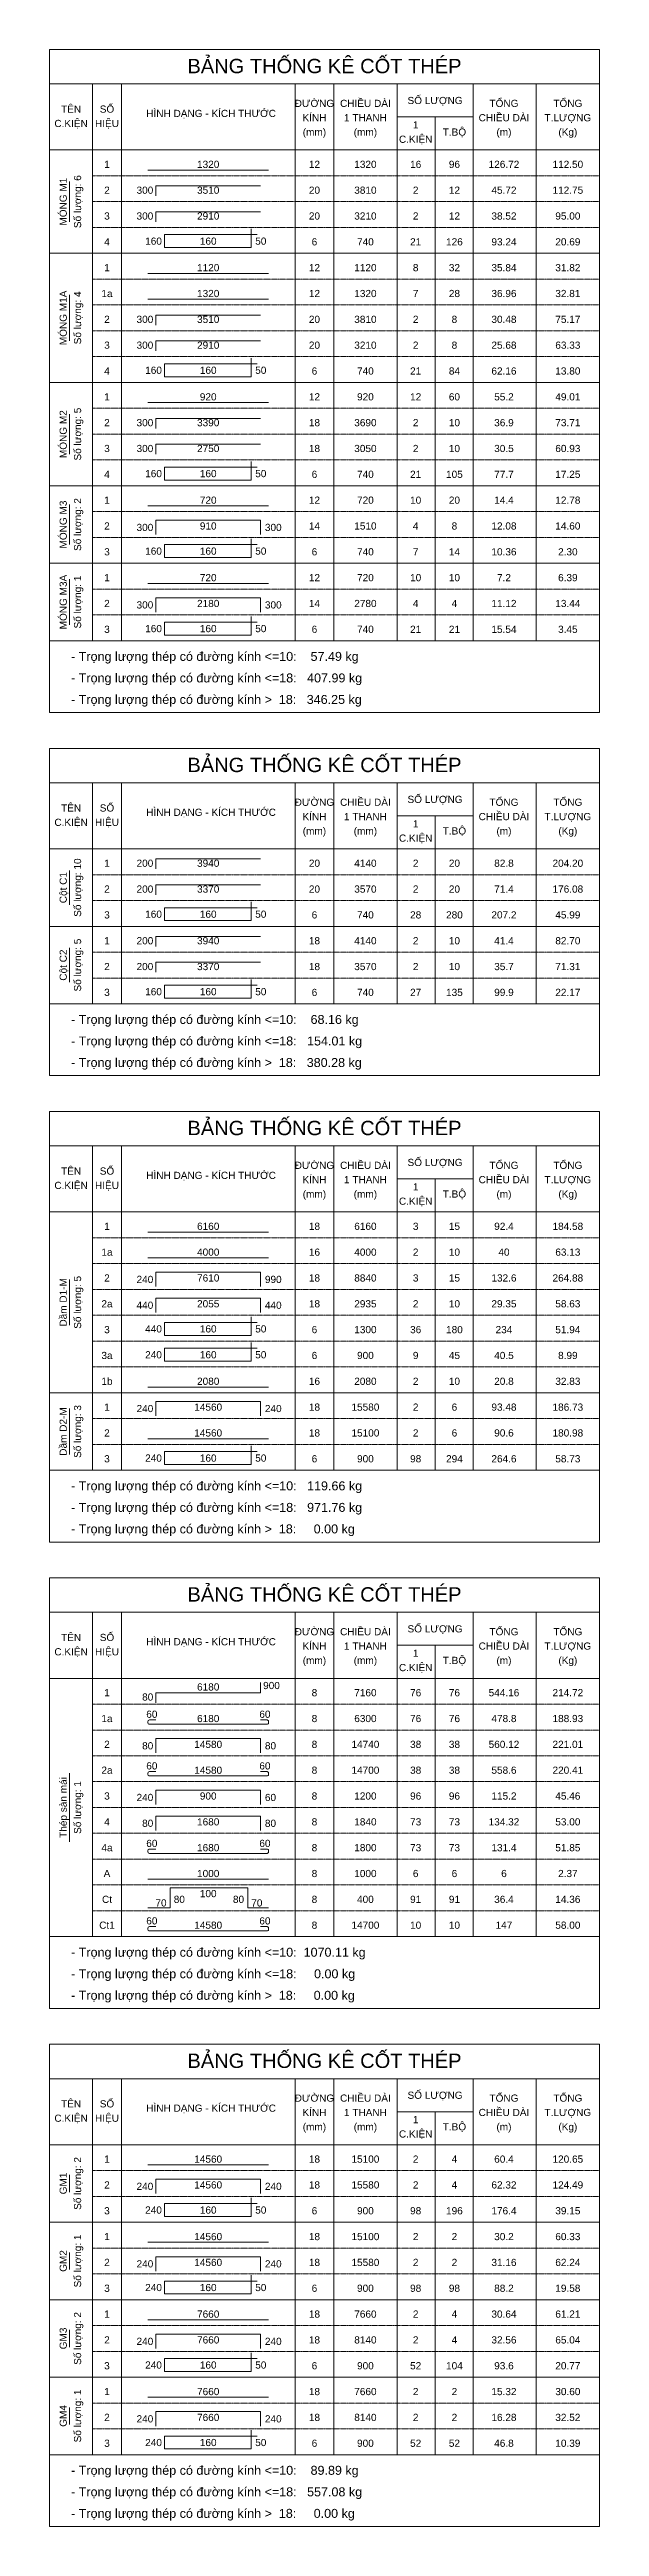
# Model space of a CAD drawing. Header units: inches. Extents: x 0 to 9575, y -3389600 to -3308475.
# Drawn here: x 0 to 9575, y -3351625 to -3308475 of the extents above; entities that cross this region are included whole.
import ezdxf
from ezdxf.enums import TextEntityAlignment as Align

# ---------------------------------------------------------------- set-up
doc = ezdxf.new("R2010")
doc.units = ezdxf.units.IN
doc.header["$MEASUREMENT"] = 0
doc.linetypes.add('HIDDENX2', pattern=[0.75, 0.5, -0.25])
for name, color, linetype, lineweight in [('Bao', 2, 'Continuous', 0), ('NetMo', 9, 'HIDDENX2', 0), ('Steel', 4, 'Continuous', 0), ('Text', 2, 'Continuous', 0), ('TextThep', 7, 'Continuous', 0)]:
    doc.layers.add(name, color=color, linetype=linetype, lineweight=lineweight)
doc.styles.add('Hoa', font='micross.ttf')
doc.styles.add('Thuong', font='micross.ttf')

msp = doc.modelspace()

# ---------------------------------------------------------------- texts
at = {"layer": 'Text', "color": 4, "style": 'Hoa'}
for p in [(4787.5, -3308887.5), (4787.5, -3321062.5), (4787.5, -3327387.5), (4787.5, -3335512.5), (4787.5, -3343637.5)]:
    msp.add_text('BẢNG THỐNG KÊ CỐT THÉP', height=250, dxfattribs=at).set_placement(p, align=Align.CENTER)
at = {"layer": 'Text'}
for s, style, p in [('TÊN', 'Hoa', (375, -3309575)), ('SỐ', 'Hoa', (1000, -3309575)), ('HÌNH DẠNG - KÍCH THƯỚC', 'Hoa', (2812.5, -3309650)), ('ĐƯỜNG', 'Hoa', (4612.5, -3309475)), ('KÍNH', 'Hoa', (4612.5, -3309725)), ('CHIỀU DÀI', 'Hoa', (5500, -3309475)), ('1 THANH', 'Hoa', (5500, -3309725)), ('SỐ LƯỢNG', 'Hoa', (6712.5, -3309425)), ('CHIỀU DÀI', 'Hoa', (7912.5, -3309725)), ('TỔNG', 'Hoa', (7912.5, -3309475)), ('T.LƯỢNG', 'Hoa', (9025, -3309725)), ('TỔNG', 'Hoa', (9025, -3309475)), ('C.KIỆN', 'Hoa', (375, -3309825)), ('HIỆU', 'Hoa', (1000, -3309825)), ('(mm)', 'Thuong', (4612.5, -3309975)), ('(mm)', 'Thuong', (5500, -3309975)), ('C.KIỆN', 'Hoa', (6375, -3310100)), ('1', 'Hoa', (6375, -3309850)), ('T.BỘ', 'Hoa', (7050, -3309975)), ('(m)', 'Thuong', (7912.5, -3309975)), ('(Kg)', 'Thuong', (9025, -3309975)), ('TÊN', 'Hoa', (375, -3321750)), ('SỐ', 'Hoa', (1000, -3321750)), ('HÌNH DẠNG - KÍCH THƯỚC', 'Hoa', (2812.5, -3321825)), ('ĐƯỜNG', 'Hoa', (4612.5, -3321650)), ('CHIỀU DÀI', 'Hoa', (5500, -3321650)), ('SỐ LƯỢNG', 'Hoa', (6712.5, -3321600)), ('TỔNG', 'Hoa', (7912.5, -3321650)), ('TỔNG', 'Hoa', (9025, -3321650)), ('C.KIỆN', 'Hoa', (375, -3322000)), ('HIỆU', 'Hoa', (1000, -3322000)), ('KÍNH', 'Hoa', (4612.5, -3321900)), ('(mm)', 'Thuong', (4612.5, -3322150)), ('1 THANH', 'Hoa', (5500, -3321900)), ('(mm)', 'Thuong', (5500, -3322150)), ('C.KIỆN', 'Hoa', (6375, -3322275)), ('1', 'Hoa', (6375, -3322025)), ('T.BỘ', 'Hoa', (7050, -3322150)), ('CHIỀU DÀI', 'Hoa', (7912.5, -3321900)), ('(m)', 'Thuong', (7912.5, -3322150)), ('T.LƯỢNG', 'Hoa', (9025, -3321900)), ('(Kg)', 'Thuong', (9025, -3322150)), ('TÊN', 'Hoa', (375, -3328075)), ('SỐ', 'Hoa', (1000, -3328075)), ('HÌNH DẠNG - KÍCH THƯỚC', 'Hoa', (2812.5, -3328150)), ('ĐƯỜNG', 'Hoa', (4612.5, -3327975)), ('KÍNH', 'Hoa', (4612.5, -3328225)), ('CHIỀU DÀI', 'Hoa', (5500, -3327975)), ('1 THANH', 'Hoa', (5500, -3328225)), ('SỐ LƯỢNG', 'Hoa', (6712.5, -3327925)), ('CHIỀU DÀI', 'Hoa', (7912.5, -3328225)), ('TỔNG', 'Hoa', (7912.5, -3327975)), ('T.LƯỢNG', 'Hoa', (9025, -3328225)), ('TỔNG', 'Hoa', (9025, -3327975)), ('C.KIỆN', 'Hoa', (375, -3328325)), ('HIỆU', 'Hoa', (1000, -3328325)), ('(mm)', 'Thuong', (4612.5, -3328475)), ('(mm)', 'Thuong', (5500, -3328475)), ('C.KIỆN', 'Hoa', (6375, -3328600)), ('1', 'Hoa', (6375, -3328350)), ('T.BỘ', 'Hoa', (7050, -3328475)), ('(m)', 'Thuong', (7912.5, -3328475)), ('(Kg)', 'Thuong', (9025, -3328475)), ('SỐ LƯỢNG', 'Hoa', (6712.5, -3336050)), ('C.KIỆN', 'Hoa', (375, -3336450)), ('TÊN', 'Hoa', (375, -3336200)), ('HIỆU', 'Hoa', (1000, -3336450)), ('SỐ', 'Hoa', (1000, -3336200)), ('HÌNH DẠNG - KÍCH THƯỚC', 'Hoa', (2812.5, -3336275)), ('ĐƯỜNG', 'Hoa', (4612.5, -3336100)), ('KÍNH', 'Hoa', (4612.5, -3336350)), ('CHIỀU DÀI', 'Hoa', (5500, -3336100)), ('1 THANH', 'Hoa', (5500, -3336350)), ('1', 'Hoa', (6375, -3336475)), ('CHIỀU DÀI', 'Hoa', (7912.5, -3336350)), ('TỔNG', 'Hoa', (7912.5, -3336100)), ('T.LƯỢNG', 'Hoa', (9025, -3336350)), ('TỔNG', 'Hoa', (9025, -3336100)), ('(mm)', 'Thuong', (4612.5, -3336600)), ('(mm)', 'Thuong', (5500, -3336600)), ('C.KIỆN', 'Hoa', (6375, -3336725)), ('T.BỘ', 'Hoa', (7050, -3336600)), ('(m)', 'Thuong', (7912.5, -3336600)), ('(Kg)', 'Thuong', (9025, -3336600)), ('ĐƯỜNG', 'Hoa', (4612.5, -3344225)), ('CHIỀU DÀI', 'Hoa', (5500, -3344225)), ('SỐ LƯỢNG', 'Hoa', (6712.5, -3344175)), ('TỔNG', 'Hoa', (7912.5, -3344225)), ('TỔNG', 'Hoa', (9025, -3344225)), ('C.KIỆN', 'Hoa', (375, -3344575)), ('TÊN', 'Hoa', (375, -3344325)), ('HIỆU', 'Hoa', (1000, -3344575)), ('SỐ', 'Hoa', (1000, -3344325)), ('HÌNH DẠNG - KÍCH THƯỚC', 'Hoa', (2812.5, -3344400)), ('KÍNH', 'Hoa', (4612.5, -3344475)), ('1 THANH', 'Hoa', (5500, -3344475)), ('1', 'Hoa', (6375, -3344600)), ('CHIỀU DÀI', 'Hoa', (7912.5, -3344475)), ('T.LƯỢNG', 'Hoa', (9025, -3344475)), ('(mm)', 'Thuong', (4612.5, -3344725)), ('(mm)', 'Thuong', (5500, -3344725)), ('C.KIỆN', 'Hoa', (6375, -3344850)), ('T.BỘ', 'Hoa', (7050, -3344725)), ('(m)', 'Thuong', (7912.5, -3344725)), ('(Kg)', 'Thuong', (9025, -3344725))]:
    msp.add_text(s, height=125, dxfattribs=dict(at, style=style)).set_placement(p, align=Align.CENTER)
at = {"layer": 'Text', "style": 'Hoa'}
for s, p in [('MÓNG M1', (300, -3311125)), ('Số lượng: 6', (550, -3311125)), ('MÓNG M1A', (300, -3313150)), ('Số lượng: 4', (550, -3313150)), ('MÓNG M2', (300, -3315175)), ('Số lượng: 5', (550, -3315175)), ('MÓNG M3', (300, -3316750)), ('Số lượng: 2', (550, -3316750)), ('MÓNG M3A', (300, -3318100)), ('Số lượng: 1', (550, -3318100)), ('Cột C1', (300, -3323075)), ('Số lượng: 10', (550, -3323075)), ('Cột C2', (300, -3324425)), ('Số lượng: 5', (550, -3324425)), ('Số lượng: 5', (550, -3330300)), ('Dầm D1-M', (300, -3330300)), ('Dầm D2-M', (300, -3332550)), ('Số lượng: 3', (550, -3332550)), ('Thép sàn mái', (300, -3339100)), ('Số lượng: 1', (550, -3339100)), ('Số lượng: 2', (550, -3345650)), ('GM1', (300, -3345650)), ('Số lượng: 1', (550, -3347000)), ('GM2', (300, -3347000)), ('Số lượng: 2', (550, -3348350)), ('GM3', (300, -3348350)), ('Số lượng: 1', (550, -3349700)), ('GM4', (300, -3349700))]:
    msp.add_text(s, height=125, rotation=90.00021, dxfattribs=at).set_placement(p, align=Align.CENTER)
for s, p in [('- Trọng lượng thép có đường kính <=10:    57.49 kg', (375, -3319125)), ('- Trọng lượng thép có đường kính <=18:   407.99 kg', (375, -3319500)), ('- Trọng lượng thép có đường kính >  18:   346.25 kg', (375, -3319875)), ('- Trọng lượng thép có đường kính <=10:    68.16 kg', (375, -3325450)), ('- Trọng lượng thép có đường kính <=18:   154.01 kg', (375, -3325825)), ('- Trọng lượng thép có đường kính >  18:   380.28 kg', (375, -3326200)), ('- Trọng lượng thép có đường kính <=10:   119.66 kg', (375, -3333575)), ('- Trọng lượng thép có đường kính <=18:   971.76 kg', (375, -3333950)), ('- Trọng lượng thép có đường kính >  18:     0.00 kg', (375, -3334325)), ('- Trọng lượng thép có đường kính <=10:  1070.11 kg', (375, -3341700)), ('- Trọng lượng thép có đường kính <=18:     0.00 kg', (375, -3342075)), ('- Trọng lượng thép có đường kính >  18:     0.00 kg', (375, -3342450)), ('- Trọng lượng thép có đường kính <=10:    89.89 kg', (375, -3350725)), ('- Trọng lượng thép có đường kính <=18:   557.08 kg', (375, -3351100)), ('- Trọng lượng thép có đường kính >  18:     0.00 kg', (375, -3351475))]:
    msp.add_text(s, height=156.25, dxfattribs=at).set_placement(p)
at = {"layer": 'TextThep', "style": 'Hoa'}
for s, p in [('1', (1000, -3310575)), ('1320', (2762.5, -3310575)), ('12', (4612.5, -3310575)), ('1320', (5500, -3310575)), ('16', (6375, -3310575)), ('96', (7050, -3310575)), ('126.72', (7912.5, -3310575)), ('112.50', (9025, -3310575)), ('2', (1000, -3311025)), ('3510', (2762.5, -3311025)), ('20', (4612.5, -3311025)), ('3', (1000, -3311475)), ('2910', (2762.5, -3311475)), ('20', (4612.5, -3311475)), ('4', (1000, -3311925)), ('160', (2762.5, -3311912.5)), ('6', (4612.5, -3311925)), ('1', (1000, -3312375)), ('1120', (2762.5, -3312375)), ('12', (4612.5, -3312375)), ('1120', (5500, -3312375)), ('8', (6375, -3312375)), ('32', (7050, -3312375)), ('35.84', (7912.5, -3312375)), ('31.82', (9025, -3312375)), ('1a', (1000, -3312825)), ('1320', (2762.5, -3312825)), ('12', (4612.5, -3312825)), ('1320', (5500, -3312825)), ('7', (6375, -3312825)), ('28', (7050, -3312825)), ('36.96', (7912.5, -3312825)), ('32.81', (9025, -3312825)), ('2', (1000, -3313275)), ('3510', (2762.5, -3313275)), ('20', (4612.5, -3313275)), ('3', (1000, -3313725)), ('2910', (2762.5, -3313725)), ('20', (4612.5, -3313725)), ('4', (1000, -3314175)), ('160', (2762.5, -3314162.5)), ('6', (4612.5, -3314175)), ('1', (1000, -3314625)), ('920', (2762.5, -3314625)), ('12', (4612.5, -3314625)), ('920', (5500, -3314625)), ('12', (6375, -3314625)), ('60', (7050, -3314625)), ('55.2', (7912.5, -3314625)), ('49.01', (9025, -3314625)), ('2', (1000, -3315075)), ('3390', (2762.5, -3315075)), ('18', (4612.5, -3315075)), ('3', (1000, -3315525)), ('2750', (2762.5, -3315525)), ('18', (4612.5, -3315525)), ('4', (1000, -3315975)), ('160', (2762.5, -3315962.5)), ('6', (4612.5, -3315975)), ('1', (1000, -3316425)), ('720', (2762.5, -3316425)), ('12', (4612.5, -3316425)), ('720', (5500, -3316425)), ('10', (6375, -3316425)), ('20', (7050, -3316425)), ('14.4', (7912.5, -3316425)), ('12.78', (9025, -3316425)), ('2', (1000, -3316875)), ('910', (2762.5, -3316875)), ('14', (4612.5, -3316875)), ('3', (1000, -3317325)), ('160', (2762.5, -3317312.5)), ('6', (4612.5, -3317325)), ('1', (1000, -3317775)), ('720', (2762.5, -3317775)), ('12', (4612.5, -3317775)), ('720', (5500, -3317775)), ('10', (6375, -3317775)), ('10', (7050, -3317775)), ('7.2', (7912.5, -3317775)), ('6.39', (9025, -3317775)), ('2', (1000, -3318225)), ('2180', (2762.5, -3318225)), ('14', (4612.5, -3318225)), ('3', (1000, -3318675)), ('160', (2762.5, -3318662.5)), ('6', (4612.5, -3318675)), ('1', (1000, -3322750)), ('3940', (2762.5, -3322750)), ('20', (4612.5, -3322750)), ('2', (1000, -3323200)), ('3370', (2762.5, -3323200)), ('20', (4612.5, -3323200)), ('3', (1000, -3323650)), ('160', (2762.5, -3323637.5)), ('6', (4612.5, -3323650)), ('1', (1000, -3324100)), ('3940', (2762.5, -3324100)), ('18', (4612.5, -3324100)), ('2', (1000, -3324550)), ('3370', (2762.5, -3324550)), ('18', (4612.5, -3324550)), ('3', (1000, -3325000)), ('160', (2762.5, -3324987.5)), ('6', (4612.5, -3325000)), ('1', (1000, -3329075)), ('6160', (2762.5, -3329075)), ('18', (4612.5, -3329075)), ('6160', (5500, -3329075)), ('3', (6375, -3329075)), ('15', (7050, -3329075)), ('92.4', (7912.5, -3329075)), ('184.58', (9025, -3329075)), ('1a', (1000, -3329525)), ('4000', (2762.5, -3329525)), ('16', (4612.5, -3329525)), ('4000', (5500, -3329525)), ('2', (6375, -3329525)), ('10', (7050, -3329525)), ('40', (7912.5, -3329525)), ('63.13', (9025, -3329525)), ('2', (1000, -3329975)), ('7610', (2762.5, -3329975)), ('18', (4612.5, -3329975)), ('2a', (1000, -3330425)), ('2055', (2762.5, -3330425)), ('18', (4612.5, -3330425)), ('3', (1000, -3330875)), ('160', (2762.5, -3330862.5)), ('6', (4612.5, -3330875)), ('3a', (1000, -3331325)), ('160', (2762.5, -3331312.5)), ('6', (4612.5, -3331325)), ('1b', (1000, -3331775)), ('2080', (2762.5, -3331775)), ('16', (4612.5, -3331775)), ('2080', (5500, -3331775)), ('2', (6375, -3331775)), ('10', (7050, -3331775)), ('20.8', (7912.5, -3331775)), ('32.83', (9025, -3331775)), ('1', (1000, -3332225)), ('14560', (2762.5, -3332225)), ('18', (4612.5, -3332225)), ('2', (1000, -3332675)), ('14560', (2762.5, -3332675)), ('18', (4612.5, -3332675)), ('15100', (5500, -3332675)), ('2', (6375, -3332675)), ('6', (7050, -3332675)), ('90.6', (7912.5, -3332675)), ('180.98', (9025, -3332675)), ('3', (1000, -3333125)), ('160', (2762.5, -3333112.5)), ('6', (4612.5, -3333125)), ('1', (1000, -3337200)), ('6180', (2762.5, -3337100)), ('8', (4612.5, -3337200)), ('1a', (1000, -3337650)), ('60', (1781.2, -3337575)), ('6180', (2762.5, -3337650)), ('60', (3750, -3337575)), ('8', (4612.5, -3337650)), ('2', (1000, -3338100)), ('14580', (2762.5, -3338100)), ('8', (4612.5, -3338100)), ('2a', (1000, -3338550)), ('60', (1781.2, -3338475)), ('14580', (2762.5, -3338550)), ('60', (3750, -3338475)), ('8', (4612.5, -3338550)), ('3', (1000, -3339000)), ('900', (2762.5, -3339000)), ('8', (4612.5, -3339000)), ('4', (1000, -3339450)), ('1680', (2762.5, -3339450)), ('8', (4612.5, -3339450)), ('4a', (1000, -3339900)), ('60', (1781.2, -3339825)), ('1680', (2762.5, -3339900)), ('60', (3750, -3339825)), ('8', (4612.5, -3339900)), ('A', (1000, -3340350)), ('1000', (2762.5, -3340350)), ('8', (4612.5, -3340350)), ('1000', (5500, -3340350)), ('6', (6375, -3340350)), ('6', (7050, -3340350)), ('6', (7912.5, -3340350)), ('2.37', (9025, -3340350)), ('Ct', (1000, -3340800)), ('8', (4612.5, -3340800)), ('Ct1', (1000, -3341250)), ('60', (1781.2, -3341175)), ('14580', (2762.5, -3341250)), ('60', (3750, -3341175)), ('8', (4612.5, -3341250)), ('1', (1000, -3345325)), ('14560', (2762.5, -3345325)), ('18', (4612.5, -3345325)), ('15100', (5500, -3345325)), ('2', (6375, -3345325)), ('4', (7050, -3345325)), ('60.4', (7912.5, -3345325)), ('120.65', (9025, -3345325)), ('2', (1000, -3345775)), ('14560', (2762.5, -3345775)), ('18', (4612.5, -3345775)), ('3', (1000, -3346225)), ('160', (2762.5, -3346212.5)), ('6', (4612.5, -3346225)), ('1', (1000, -3346675)), ('14560', (2762.5, -3346675)), ('18', (4612.5, -3346675)), ('15100', (5500, -3346675)), ('2', (6375, -3346675)), ('2', (7050, -3346675)), ('30.2', (7912.5, -3346675)), ('60.33', (9025, -3346675)), ('2', (1000, -3347125)), ('14560', (2762.5, -3347125)), ('18', (4612.5, -3347125)), ('3', (1000, -3347575)), ('160', (2762.5, -3347562.5)), ('6', (4612.5, -3347575)), ('1', (1000, -3348025)), ('7660', (2762.5, -3348025)), ('18', (4612.5, -3348025)), ('7660', (5500, -3348025)), ('2', (6375, -3348025)), ('4', (7050, -3348025)), ('30.64', (7912.5, -3348025)), ('61.21', (9025, -3348025)), ('2', (1000, -3348475)), ('7660', (2762.5, -3348475)), ('18', (4612.5, -3348475)), ('3', (1000, -3348925)), ('160', (2762.5, -3348912.5)), ('6', (4612.5, -3348925)), ('1', (1000, -3349375)), ('7660', (2762.5, -3349375)), ('18', (4612.5, -3349375)), ('7660', (5500, -3349375)), ('2', (6375, -3349375)), ('2', (7050, -3349375)), ('15.32', (7912.5, -3349375)), ('30.60', (9025, -3349375)), ('2', (1000, -3349825)), ('7660', (2762.5, -3349825)), ('18', (4612.5, -3349825)), ('3', (1000, -3350275)), ('160', (2762.5, -3350262.5)), ('6', (4612.5, -3350275))]:
    msp.add_text(s, height=125, dxfattribs=at).set_placement(p, align=Align.BOTTOM_CENTER)
for s, p in [('300', (1806.2, -3311025)), ('300', (1806.2, -3311475)), ('160', (1956.2, -3311912.5)), ('300', (1806.2, -3313275)), ('300', (1806.2, -3313725)), ('160', (1956.2, -3314162.5)), ('300', (1806.2, -3315075)), ('300', (1806.2, -3315525)), ('160', (1956.2, -3315962.5)), ('300', (1806.2, -3316900)), ('160', (1956.2, -3317312.5)), ('300', (1806.2, -3318250)), ('160', (1956.2, -3318662.5)), ('200', (1806.2, -3322750)), ('200', (1806.2, -3323200)), ('160', (1956.2, -3323637.5)), ('200', (1806.2, -3324100)), ('200', (1806.2, -3324550)), ('160', (1956.2, -3324987.5)), ('240', (1806.2, -3330000)), ('440', (1806.2, -3330450)), ('440', (1956.2, -3330862.5)), ('240', (1956.2, -3331312.5)), ('240', (1806.2, -3332250)), ('240', (1956.2, -3333112.5)), ('80', (1806.2, -3337275)), ('80', (1806.2, -3338125)), ('240', (1806.2, -3339025)), ('80', (1806.2, -3339475)), ('240', (1806.2, -3345800)), ('240', (1956.2, -3346212.5)), ('240', (1806.2, -3347150)), ('240', (1956.2, -3347562.5)), ('240', (1806.2, -3348500)), ('240', (1956.2, -3348912.5)), ('240', (1806.2, -3349850)), ('240', (1956.2, -3350262.5))]:
    msp.add_text(s, height=125, dxfattribs=at).set_placement(p, align=Align.BOTTOM_RIGHT)
at = {"layer": 'TextThep', "color": 7, "style": 'Hoa'}
for s, p in [('3810', (5500, -3311025)), ('2', (6375, -3311025)), ('12', (7050, -3311025)), ('45.72', (7912.5, -3311025)), ('112.75', (9025, -3311025)), ('3210', (5500, -3311475)), ('2', (6375, -3311475)), ('12', (7050, -3311475)), ('38.52', (7912.5, -3311475)), ('95.00', (9025, -3311475)), ('740', (5500, -3311925)), ('21', (6375, -3311925)), ('126', (7050, -3311925)), ('93.24', (7912.5, -3311925)), ('20.69', (9025, -3311925)), ('3810', (5500, -3313275)), ('2', (6375, -3313275)), ('8', (7050, -3313275)), ('30.48', (7912.5, -3313275)), ('75.17', (9025, -3313275)), ('3210', (5500, -3313725)), ('2', (6375, -3313725)), ('8', (7050, -3313725)), ('25.68', (7912.5, -3313725)), ('63.33', (9025, -3313725)), ('740', (5500, -3314175)), ('21', (6375, -3314175)), ('84', (7050, -3314175)), ('62.16', (7912.5, -3314175)), ('13.80', (9025, -3314175)), ('3690', (5500, -3315075)), ('2', (6375, -3315075)), ('10', (7050, -3315075)), ('36.9', (7912.5, -3315075)), ('73.71', (9025, -3315075)), ('3050', (5500, -3315525)), ('2', (6375, -3315525)), ('10', (7050, -3315525)), ('30.5', (7912.5, -3315525)), ('60.93', (9025, -3315525)), ('740', (5500, -3315975)), ('21', (6375, -3315975)), ('105', (7050, -3315975)), ('77.7', (7912.5, -3315975)), ('17.25', (9025, -3315975)), ('1510', (5500, -3316875)), ('4', (6375, -3316875)), ('8', (7050, -3316875)), ('12.08', (7912.5, -3316875)), ('14.60', (9025, -3316875)), ('740', (5500, -3317325)), ('7', (6375, -3317325)), ('14', (7050, -3317325)), ('10.36', (7912.5, -3317325)), ('2.30', (9025, -3317325)), ('2780', (5500, -3318225)), ('4', (6375, -3318225)), ('4', (7050, -3318225)), ('11.12', (7912.5, -3318225)), ('13.44', (9025, -3318225)), ('740', (5500, -3318675)), ('21', (6375, -3318675)), ('21', (7050, -3318675)), ('15.54', (7912.5, -3318675)), ('3.45', (9025, -3318675)), ('4140', (5500, -3322750)), ('2', (6375, -3322750)), ('20', (7050, -3322750)), ('82.8', (7912.5, -3322750)), ('204.20', (9025, -3322750)), ('3570', (5500, -3323200)), ('2', (6375, -3323200)), ('20', (7050, -3323200)), ('71.4', (7912.5, -3323200)), ('176.08', (9025, -3323200)), ('740', (5500, -3323650)), ('28', (6375, -3323650)), ('280', (7050, -3323650)), ('207.2', (7912.5, -3323650)), ('45.99', (9025, -3323650)), ('4140', (5500, -3324100)), ('2', (6375, -3324100)), ('10', (7050, -3324100)), ('41.4', (7912.5, -3324100)), ('82.70', (9025, -3324100)), ('3570', (5500, -3324550)), ('2', (6375, -3324550)), ('10', (7050, -3324550)), ('35.7', (7912.5, -3324550)), ('71.31', (9025, -3324550)), ('740', (5500, -3325000)), ('27', (6375, -3325000)), ('135', (7050, -3325000)), ('99.9', (7912.5, -3325000)), ('22.17', (9025, -3325000)), ('8840', (5500, -3329975)), ('3', (6375, -3329975)), ('15', (7050, -3329975)), ('132.6', (7912.5, -3329975)), ('264.88', (9025, -3329975)), ('2935', (5500, -3330425)), ('2', (6375, -3330425)), ('10', (7050, -3330425)), ('29.35', (7912.5, -3330425)), ('58.63', (9025, -3330425)), ('1300', (5500, -3330875)), ('36', (6375, -3330875)), ('180', (7050, -3330875)), ('234', (7912.5, -3330875)), ('51.94', (9025, -3330875)), ('900', (5500, -3331325)), ('9', (6375, -3331325)), ('45', (7050, -3331325)), ('40.5', (7912.5, -3331325)), ('8.99', (9025, -3331325)), ('15580', (5500, -3332225)), ('2', (6375, -3332225)), ('6', (7050, -3332225)), ('93.48', (7912.5, -3332225)), ('186.73', (9025, -3332225)), ('900', (5500, -3333125)), ('98', (6375, -3333125)), ('294', (7050, -3333125)), ('264.6', (7912.5, -3333125)), ('58.73', (9025, -3333125)), ('7160', (5500, -3337200)), ('76', (6375, -3337200)), ('76', (7050, -3337200)), ('544.16', (7912.5, -3337200)), ('214.72', (9025, -3337200)), ('6300', (5500, -3337650)), ('76', (6375, -3337650)), ('76', (7050, -3337650)), ('478.8', (7912.5, -3337650)), ('188.93', (9025, -3337650)), ('14740', (5500, -3338100)), ('38', (6375, -3338100)), ('38', (7050, -3338100)), ('560.12', (7912.5, -3338100)), ('221.01', (9025, -3338100)), ('14700', (5500, -3338550)), ('38', (6375, -3338550)), ('38', (7050, -3338550)), ('558.6', (7912.5, -3338550)), ('220.41', (9025, -3338550)), ('1200', (5500, -3339000)), ('96', (6375, -3339000)), ('96', (7050, -3339000)), ('115.2', (7912.5, -3339000)), ('45.46', (9025, -3339000)), ('1840', (5500, -3339450)), ('73', (6375, -3339450)), ('73', (7050, -3339450)), ('134.32', (7912.5, -3339450)), ('53.00', (9025, -3339450)), ('1800', (5500, -3339900)), ('73', (6375, -3339900)), ('73', (7050, -3339900)), ('131.4', (7912.5, -3339900)), ('51.85', (9025, -3339900)), ('400', (5500, -3340800)), ('91', (6375, -3340800)), ('91', (7050, -3340800)), ('36.4', (7912.5, -3340800)), ('14.36', (9025, -3340800)), ('14700', (5500, -3341250)), ('10', (6375, -3341250)), ('10', (7050, -3341250)), ('147', (7912.5, -3341250)), ('58.00', (9025, -3341250)), ('15580', (5500, -3345775)), ('2', (6375, -3345775)), ('4', (7050, -3345775)), ('62.32', (7912.5, -3345775)), ('124.49', (9025, -3345775)), ('900', (5500, -3346225)), ('98', (6375, -3346225)), ('196', (7050, -3346225)), ('176.4', (7912.5, -3346225)), ('39.15', (9025, -3346225)), ('15580', (5500, -3347125)), ('2', (6375, -3347125)), ('2', (7050, -3347125)), ('31.16', (7912.5, -3347125)), ('62.24', (9025, -3347125)), ('900', (5500, -3347575)), ('98', (6375, -3347575)), ('98', (7050, -3347575)), ('88.2', (7912.5, -3347575)), ('19.58', (9025, -3347575)), ('8140', (5500, -3348475)), ('2', (6375, -3348475)), ('4', (7050, -3348475)), ('32.56', (7912.5, -3348475)), ('65.04', (9025, -3348475)), ('900', (5500, -3348925)), ('52', (6375, -3348925)), ('104', (7050, -3348925)), ('93.6', (7912.5, -3348925)), ('20.77', (9025, -3348925)), ('8140', (5500, -3349825)), ('2', (6375, -3349825)), ('2', (7050, -3349825)), ('16.28', (7912.5, -3349825)), ('32.52', (9025, -3349825)), ('900', (5500, -3350275)), ('52', (6375, -3350275)), ('52', (7050, -3350275)), ('46.8', (7912.5, -3350275)), ('10.39', (9025, -3350275))]:
    msp.add_text(s, height=125, dxfattribs=at).set_placement(p, align=Align.BOTTOM_CENTER)
at = {"layer": 'TextThep', "style": 'Hoa'}
for s, p in [('50', (3581.2, -3311912.5)), ('50', (3581.2, -3314162.5)), ('50', (3581.2, -3315962.5)), ('300', (3750, -3316900)), ('50', (3581.2, -3317312.5)), ('300', (3750, -3318250)), ('50', (3581.2, -3318662.5)), ('50', (3581.2, -3323637.5)), ('50', (3581.2, -3324987.5)), ('990', (3750, -3330000)), ('440', (3750, -3330450)), ('50', (3581.2, -3330862.5)), ('50', (3581.2, -3331312.5)), ('240', (3750, -3332250)), ('50', (3581.2, -3333112.5)), ('900', (3718.8, -3337075)), ('80', (3750, -3338125)), ('60', (3750, -3339025)), ('80', (3750, -3339475)), ('240', (3750, -3345800)), ('50', (3581.2, -3346212.5)), ('240', (3750, -3347150)), ('50', (3581.2, -3347562.5)), ('240', (3750, -3348500)), ('50', (3581.2, -3348912.5)), ('240', (3750, -3349850)), ('50', (3581.2, -3350262.5))]:
    msp.add_text(s, height=125, dxfattribs=at).set_placement(p, align=Align.BOTTOM_LEFT)
for s, p in [('80', (2162.5, -3340762.5)), ('70', (3512.5, -3340825))]:
    msp.add_text(s, height=125, dxfattribs=at).set_placement(p)
msp.add_text('100', height=125, dxfattribs=at).set_placement((2762.5, -3340662.5), align=Align.CENTER)
for s, p in [('80', (3387.5, -3340762.5)), ('70', (2037.5, -3340825))]:
    msp.add_text(s, height=125, dxfattribs=at).set_placement(p, align=Align.RIGHT)

# ---------------------------------------------------------------- linework, layer by layer
at = {"layer": 'Bao'}
for p, q in [((0, -3308475), (9575, -3308475)), ((0, -3308475), (0, -3320025)), ((9575, -3308475), (9575, -3320025)), ((0, -3309075), (9575, -3309075)), ((750, -3309075), (750, -3318775)), ((1250, -3309075), (1250, -3318775)), ((4275, -3309075), (4275, -3318775)), ((4950, -3309075), (4950, -3318775)), ((6050, -3309075), (6050, -3318775)), ((7375, -3309075), (7375, -3318775)), ((8475, -3309075), (8475, -3318775)), ((6050, -3309650), (7375, -3309650)), ((6712.5, -3309650), (6712.5, -3318775)), ((0, -3310225), (9575, -3310225)), ((0, -3320650), (9575, -3320650)), ((0, -3320650), (0, -3326350)), ((9575, -3320650), (9575, -3326350)), ((0, -3321250), (9575, -3321250)), ((750, -3321250), (750, -3325100)), ((1250, -3321250), (1250, -3325100)), ((4275, -3321250), (4275, -3325100)), ((4950, -3321250), (4950, -3325100)), ((6050, -3321250), (6050, -3325100)), ((7375, -3321250), (7375, -3325100)), ((8475, -3321250), (8475, -3325100)), ((6050, -3321825), (7375, -3321825)), ((6712.5, -3321825), (6712.5, -3325100)), ((0, -3322400), (9575, -3322400)), ((0, -3326975), (9575, -3326975)), ((0, -3326975), (0, -3334475)), ((9575, -3326975), (9575, -3334475)), ((0, -3327575), (9575, -3327575)), ((750, -3327575), (750, -3333225)), ((1250, -3327575), (1250, -3333225)), ((4275, -3327575), (4275, -3333225)), ((4950, -3327575), (4950, -3333225)), ((6050, -3327575), (6050, -3333225)), ((7375, -3327575), (7375, -3333225)), ((8475, -3327575), (8475, -3333225)), ((6050, -3328150), (7375, -3328150)), ((6712.5, -3328150), (6712.5, -3333225)), ((0, -3328725), (9575, -3328725)), ((0, -3335100), (9575, -3335100)), ((0, -3335100), (0, -3342600)), ((9575, -3335100), (9575, -3342600)), ((0, -3335700), (9575, -3335700)), ((750, -3335700), (750, -3341350)), ((1250, -3335700), (1250, -3341350)), ((4275, -3335700), (4275, -3341350)), ((4950, -3335700), (4950, -3341350)), ((6050, -3335700), (6050, -3341350)), ((7375, -3335700), (7375, -3341350)), ((8475, -3335700), (8475, -3341350)), ((6050, -3336275), (7375, -3336275)), ((6712.5, -3336275), (6712.5, -3341350)), ((0, -3336850), (9575, -3336850)), ((0, -3343225), (9575, -3343225)), ((0, -3343225), (0, -3351625)), ((9575, -3343225), (9575, -3351625)), ((0, -3343825), (9575, -3343825)), ((750, -3343825), (750, -3350375)), ((1250, -3343825), (1250, -3350375)), ((4275, -3343825), (4275, -3350375)), ((4950, -3343825), (4950, -3350375)), ((6050, -3343825), (6050, -3350375)), ((7375, -3343825), (7375, -3350375)), ((8475, -3343825), (8475, -3350375)), ((6050, -3344400), (7375, -3344400)), ((6712.5, -3344400), (6712.5, -3350375)), ((0, -3344975), (9575, -3344975))]:
    msp.add_line(p, q, dxfattribs=at)
at = {"layer": 'NetMo'}
for p, q in [((750, -3310675), (9575, -3310675)), ((750, -3311125), (9575, -3311125)), ((750, -3311575), (9575, -3311575)), ((750, -3312025), (9575, -3312025)), ((750, -3312475), (9575, -3312475)), ((750, -3312925), (9575, -3312925)), ((750, -3313375), (9575, -3313375)), ((750, -3313825), (9575, -3313825)), ((750, -3314275), (9575, -3314275)), ((750, -3314725), (9575, -3314725)), ((750, -3315175), (9575, -3315175)), ((750, -3315625), (9575, -3315625)), ((750, -3316075), (9575, -3316075)), ((750, -3316525), (9575, -3316525)), ((750, -3316975), (9575, -3316975)), ((750, -3317425), (9575, -3317425)), ((750, -3317875), (9575, -3317875)), ((750, -3318325), (9575, -3318325)), ((750, -3318775), (9575, -3318775)), ((750, -3322850), (9575, -3322850)), ((750, -3323300), (9575, -3323300)), ((750, -3323750), (9575, -3323750)), ((750, -3324200), (9575, -3324200)), ((750, -3324650), (9575, -3324650)), ((750, -3325100), (9575, -3325100)), ((750, -3329175), (9575, -3329175)), ((750, -3329625), (9575, -3329625)), ((750, -3330075), (9575, -3330075)), ((750, -3330525), (9575, -3330525)), ((750, -3330975), (9575, -3330975)), ((750, -3331425), (9575, -3331425)), ((750, -3331875), (9575, -3331875)), ((750, -3332325), (9575, -3332325)), ((750, -3332775), (9575, -3332775)), ((750, -3333225), (9575, -3333225)), ((750, -3337300), (9575, -3337300)), ((750, -3337750), (9575, -3337750)), ((750, -3338200), (9575, -3338200)), ((750, -3338650), (9575, -3338650)), ((750, -3339100), (9575, -3339100)), ((750, -3339550), (9575, -3339550)), ((750, -3340000), (9575, -3340000)), ((750, -3340450), (9575, -3340450)), ((750, -3340900), (9575, -3340900)), ((750, -3341350), (9575, -3341350)), ((750, -3345425), (9575, -3345425)), ((750, -3345875), (9575, -3345875)), ((750, -3346325), (9575, -3346325)), ((750, -3346775), (9575, -3346775)), ((750, -3347225), (9575, -3347225)), ((750, -3347675), (9575, -3347675)), ((750, -3348125), (9575, -3348125)), ((750, -3348575), (9575, -3348575)), ((750, -3349025), (9575, -3349025)), ((750, -3349475), (9575, -3349475)), ((750, -3349925), (9575, -3349925)), ((750, -3350375), (9575, -3350375))]:
    msp.add_line(p, q, dxfattribs=at)
at = {"layer": 'Steel'}
for points in [[(1712.5, -3310575), (3812.5, -3310575)], [(1850, -3311025), (1850, -3310850), (3675, -3310850)], [(1850, -3311475), (1850, -3311300), (3675, -3311300)], [(3612.5, -3311700), (2000, -3311700), (2000, -3311925), (3512.5, -3311925), (3512.5, -3311600)], [(1712.5, -3312375), (3812.5, -3312375)], [(1712.5, -3312825), (3812.5, -3312825)], [(1850, -3313275), (1850, -3313100), (3675, -3313100)], [(1850, -3313725), (1850, -3313550), (3675, -3313550)], [(3612.5, -3313950), (2000, -3313950), (2000, -3314175), (3512.5, -3314175), (3512.5, -3313850)], [(1712.5, -3314625), (3812.5, -3314625)], [(1850, -3315075), (1850, -3314900), (3675, -3314900)], [(1850, -3315525), (1850, -3315350), (3675, -3315350)], [(3612.5, -3315750), (2000, -3315750), (2000, -3315975), (3512.5, -3315975), (3512.5, -3315650)], [(1712.5, -3316425), (3812.5, -3316425)], [(1850, -3316925), (1850, -3316675), (3675, -3316675), (3675, -3316925)], [(3612.5, -3317100), (2000, -3317100), (2000, -3317325), (3512.5, -3317325), (3512.5, -3317000)], [(1712.5, -3317775), (3812.5, -3317775)], [(1850, -3318275), (1850, -3318025), (3675, -3318025), (3675, -3318275)], [(3612.5, -3318450), (2000, -3318450), (2000, -3318675), (3512.5, -3318675), (3512.5, -3318350)], [(1850, -3322750), (1850, -3322575), (3675, -3322575)], [(1850, -3323200), (1850, -3323025), (3675, -3323025)], [(3612.5, -3323425), (2000, -3323425), (2000, -3323650), (3512.5, -3323650), (3512.5, -3323325)], [(1850, -3324100), (1850, -3323925), (3675, -3323925)], [(1850, -3324550), (1850, -3324375), (3675, -3324375)], [(3612.5, -3324775), (2000, -3324775), (2000, -3325000), (3512.5, -3325000), (3512.5, -3324675)], [(1712.5, -3329075), (3812.5, -3329075)], [(1712.5, -3329525), (3812.5, -3329525)], [(1850, -3330025), (1850, -3329775), (3675, -3329775), (3675, -3330025)], [(1850, -3330475), (1850, -3330225), (3675, -3330225), (3675, -3330475)], [(3612.5, -3330650), (2000, -3330650), (2000, -3330875), (3512.5, -3330875), (3512.5, -3330550)], [(3612.5, -3331100), (2000, -3331100), (2000, -3331325), (3512.5, -3331325), (3512.5, -3331000)], [(1712.5, -3331775), (3812.5, -3331775)], [(1850, -3332275), (1850, -3332025), (3675, -3332025), (3675, -3332275)], [(1712.5, -3332675), (3812.5, -3332675)], [(3612.5, -3332900), (2000, -3332900), (2000, -3333125), (3512.5, -3333125), (3512.5, -3332800)], [(1850, -3337275), (1850, -3337100), (3675, -3337100), (3675, -3336925)], [(1850, -3338150), (1850, -3337900), (3675, -3337900), (3675, -3338150)], [(1850, -3339050), (1850, -3338800), (3675, -3338800), (3675, -3339050)], [(1850, -3339500), (1850, -3339250), (3675, -3339250), (3675, -3339500)], [(1712.5, -3340350), (3812.5, -3340350)], [(1712.5, -3340850), (2100, -3340850), (2100, -3340500), (3450, -3340500), (3450, -3340850), (3812.5, -3340850)], [(1712.5, -3345325), (3812.5, -3345325)], [(1850, -3345825), (1850, -3345575), (3675, -3345575), (3675, -3345825)], [(3612.5, -3346000), (2000, -3346000), (2000, -3346225), (3512.5, -3346225), (3512.5, -3345900)], [(1712.5, -3346675), (3812.5, -3346675)], [(1850, -3347175), (1850, -3346925), (3675, -3346925), (3675, -3347175)], [(3612.5, -3347350), (2000, -3347350), (2000, -3347575), (3512.5, -3347575), (3512.5, -3347250)], [(1712.5, -3348025), (3812.5, -3348025)], [(1850, -3348525), (1850, -3348275), (3675, -3348275), (3675, -3348525)], [(3612.5, -3348700), (2000, -3348700), (2000, -3348925), (3512.5, -3348925), (3512.5, -3348600)], [(1712.5, -3349375), (3812.5, -3349375)], [(1850, -3349875), (1850, -3349625), (3675, -3349625), (3675, -3349875)], [(3612.5, -3350050), (2000, -3350050), (2000, -3350275), (3512.5, -3350275), (3512.5, -3349950)]]:
    msp.add_lwpolyline(points, dxfattribs=at)
for points in [[(1850, -3337575), (1737.5, -3337575, 0.4142136), (1712.5, -3337600), (1712.5, -3337625, 0.4142136), (1737.5, -3337650), (3787.5, -3337650, 0.4142136), (3812.5, -3337625), (3812.5, -3337600, 0.4142136), (3787.5, -3337575), (3675, -3337575)], [(1850, -3338475), (1737.5, -3338475, 0.4142136), (1712.5, -3338500), (1712.5, -3338525, 0.4142136), (1737.5, -3338550), (3787.5, -3338550, 0.4142136), (3812.5, -3338525), (3812.5, -3338500, 0.4142136), (3787.5, -3338475), (3675, -3338475)], [(1850, -3339825), (1737.5, -3339825, 0.4142136), (1712.5, -3339850), (1712.5, -3339875, 0.4142136), (1737.5, -3339900), (3787.5, -3339900, 0.4142136), (3812.5, -3339875), (3812.5, -3339850, 0.4142136), (3787.5, -3339825), (3675, -3339825)], [(1850, -3341175), (1737.5, -3341175, 0.4142136), (1712.5, -3341200), (1712.5, -3341225, 0.4142136), (1737.5, -3341250), (3787.5, -3341250, 0.4142136), (3812.5, -3341225), (3812.5, -3341200, 0.4142136), (3787.5, -3341175), (3675, -3341175)]]:
    msp.add_lwpolyline(points, format="xyb", dxfattribs=at)
at = {"layer": 'Text'}
for p, q in [((350, -3311475), (350, -3310775)), ((0, -3312025), (9575, -3312025)), ((350, -3313550), (350, -3312750)), ((0, -3314275), (9575, -3314275)), ((350, -3315525), (350, -3314825)), ((0, -3316075), (9575, -3316075)), ((350, -3317100), (350, -3316400)), ((0, -3317425), (9575, -3317425)), ((350, -3318500), (350, -3317700)), ((0, -3318775), (9575, -3318775)), ((0, -3318775), (9575, -3318775)), ((0, -3320025), (9575, -3320025)), ((350, -3323375), (350, -3322775)), ((0, -3323750), (9575, -3323750)), ((350, -3324725), (350, -3324125)), ((0, -3325100), (9575, -3325100)), ((0, -3325100), (9575, -3325100)), ((0, -3326350), (9575, -3326350)), ((350, -3330700), (350, -3329900)), ((0, -3331875), (9575, -3331875)), ((350, -3332950), (350, -3332150)), ((0, -3333225), (9575, -3333225)), ((0, -3333225), (9575, -3333225)), ((0, -3334475), (9575, -3334475)), ((350, -3339700), (350, -3338500)), ((0, -3341350), (9575, -3341350)), ((0, -3341350), (9575, -3341350)), ((0, -3342600), (9575, -3342600)), ((350, -3345800), (350, -3345500)), ((0, -3346325), (9575, -3346325)), ((350, -3347150), (350, -3346850)), ((0, -3347675), (9575, -3347675)), ((350, -3348500), (350, -3348200)), ((0, -3349025), (9575, -3349025)), ((350, -3349850), (350, -3349550)), ((0, -3350375), (9575, -3350375)), ((0, -3350375), (9575, -3350375)), ((0, -3351625), (9575, -3351625))]:
    msp.add_line(p, q, dxfattribs=at)

msp.set_redraw_order([(e.dxf.handle, doc.entitydb.next_handle()) for e in msp.query("TEXT MTEXT ATTDEF DIMENSION ARC_DIMENSION")])  # texts and dimensions are drawn at this point

doc.saveas('drawing.dxf')
